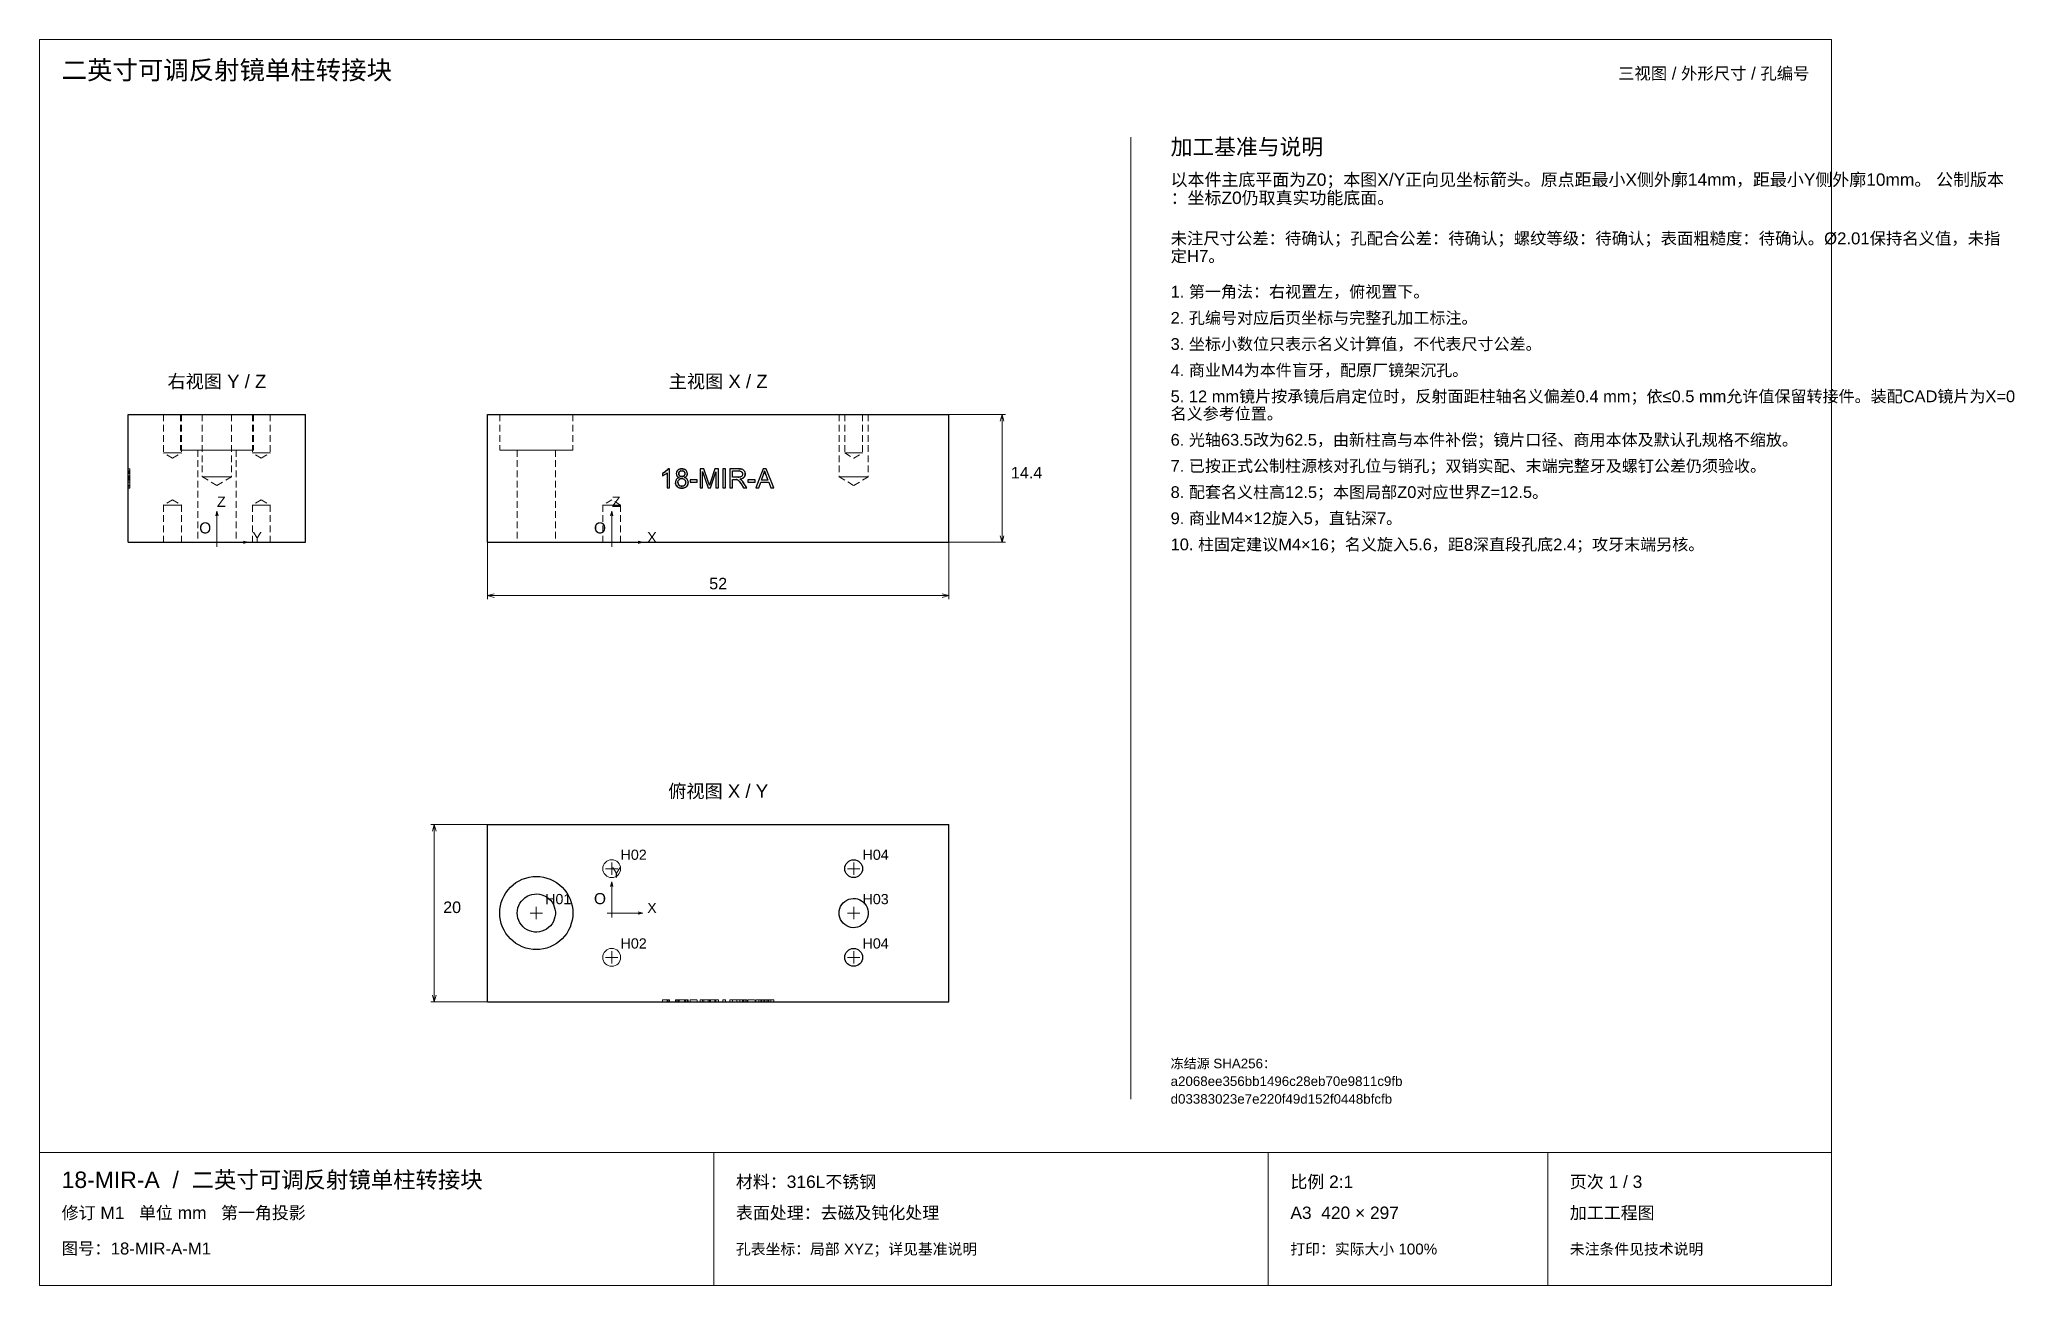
# Paper-space layout '01_三视图' of a CAD drawing. Header units: millimetres. Extents: x 8 to 453, y 8 to 289.
import ezdxf
from ezdxf.enums import TextEntityAlignment as Align

# ---------------------------------------------------------------- set-up
doc = ezdxf.new("R2010")
doc.units = ezdxf.units.MM
doc.linetypes.add('WP_HIDDEN', pattern=[2.3, 1.5, -0.8])
for name, color, linetype, lineweight in [('ANNOTATIONS', 7, 'CONTINUOUS', 18), ('HIDDEN', 7, 'WP_HIDDEN', 13), ('VISIBLE', 7, 'CONTINUOUS', 25)]:
    doc.layers.add(name, color=color, linetype=linetype, lineweight=lineweight)
doc.styles.add('CJK', font='Arial Unicode.ttf')

psp = doc.layouts.new('01_三视图')

# ---------------------------------------------------------------- texts
at = {"layer": 'ANNOTATIONS', "style": 'CJK'}
for s, height, p in [('二英寸可调反射镜单柱转接块', 4.2, (13, 280)), ('加工基准与说明', 3.6, (263, 263)), ('以本件主底平面为Z0；本图X/Y正向见坐标箭头。原点距最小X侧外廓14mm，距最小Y侧外廓10mm。 公制版本', 2.8, (263, 256)), ('：坐标Z0仍取真实功能底面。', 2.8, (263, 251.9)), ('未注尺寸公差：待确认；孔配合公差：待确认；螺纹等级：待确认；表面粗糙度：待确认。Ø2.01保持名义值，未指', 2.7, (263, 242.8)), ('定H7。', 2.7, (263, 238.8)), ('1. 第一角法：右视置左，俯视置下。', 2.65, (263, 230.8)), ('2. 孔编号对应后页坐标与完整孔加工标注。', 2.65, (263, 224.9)), ('3. 坐标小数位只表示名义计算值，不代表尺寸公差。', 2.65, (263, 219)), ('4. 商业M4为本件盲牙，配原厂镜架沉孔。', 2.65, (263, 213.1)), ('5. 12 mm镜片按承镜后肩定位时，反射面距柱轴名义偏差0.4 mm；依≤0.5 mm允许值保留转接件。装配CAD镜片为X=0', 2.65, (263, 207.2)), ('名义参考位置。', 2.65, (263, 203.3)), ('6. 光轴63.5改为62.5，由新柱高与本件补偿；镜片口径、商用本体及默认孔规格不缩放。', 2.65, (263, 197.4)), ('14.4', 2.6, (227, 190)), ('7. 已按正式公制柱源核对孔位与销孔；双销实配、末端完整牙及螺钉公差仍须验收。', 2.65, (263, 191.5)), ('8. 配套名义柱高12.5；本图局部Z0对应世界Z=12.5。', 2.65, (263, 185.6)), ('Z', 2.3, (48, 183.6)), ('Z', 2.3, (137, 183.6)), ('9. 商业M4×12旋入5，直钻深7。', 2.65, (263, 179.7)), ('O', 2.5, (44, 177.6)), ('O', 2.5, (133, 177.6)), ('Y', 2.3, (56, 175.6)), ('X', 2.3, (145, 175.6)), ('10. 柱固定建议M4×16；名义旋入5.6，距8深直段孔底2.4；攻牙末端另核。', 2.65, (263, 173.8)), ('H02', 2.3, (139, 104)), ('H04', 2.3, (193.55, 104)), ('Y', 2.3, (137, 100)), ('20', 2.6, (99, 92)), ('H01', 2.3, (122, 94)), ('O', 2.5, (133, 94)), ('X', 2.3, (145, 92)), ('H03', 2.3, (193.55, 94)), ('H02', 2.3, (139, 84)), ('H04', 2.3, (193.55, 84)), ('冻结源 SHA256：', 2.15, (263, 57)), ('a2068ee356bb1496c28eb70e9811c9fb', 2.15, (263, 53)), ('d03383023e7e220f49d152f0448bfcfb', 2.15, (263, 49)), ('18-MIR-A  /  二英寸可调反射镜单柱转接块', 3.7, (13, 30)), ('材料：316L不锈钢', 2.8, (165, 30)), ('比例 2:1', 2.8, (290, 30)), ('页次 1 / 3', 2.8, (353, 30)), ('修订 M1   单位 mm   第一角投影', 2.8, (13, 23)), ('表面处理：去磁及钝化处理', 2.8, (165, 23)), ('A3  420 × 297', 2.8, (290, 23)), ('加工工程图', 2.8, (353, 23)), ('图号：18-MIR-A-M1', 2.7, (13, 15)), ('孔表坐标：局部 XYZ；详见基准说明', 2.45, (165, 15)), ('打印：实际大小 100%', 2.45, (290, 15)), ('未注条件见技术说明', 2.45, (353, 15))]:
    psp.add_text(s, height=height, dxfattribs=at).set_placement(p)
psp.add_text('三视图 / 外形尺寸 / 孔编号', height=2.7, dxfattribs=at).set_placement((407, 280), align=Align.RIGHT)
for s, height, p in [('右视图 Y / Z', 3, (48, 210.4)), ('主视图 X / Z', 3, (161, 210.4)), ('52', 2.6, (161, 165)), ('俯视图 X / Y', 3, (161, 118))]:
    psp.add_text(s, height=height, dxfattribs=at).set_placement(p, align=Align.CENTER)

# ---------------------------------------------------------------- linework, layer by layer
at = {"layer": 'ANNOTATIONS'}
for p, q in [((412, 289), (8, 289)), ((8, 289), (8, 8)), ((412, 8), (412, 289)), ((254, 50), (254, 267)), ((213, 204.4), (225.8, 204.4)), ((225, 204.4), (224.58, 202.9)), ((225, 175.6), (225, 204.4)), ((225, 204.4), (225.42, 202.9)), ((48, 182.6), (47.72, 181.6)), ((48, 175.6), (48, 182.6)), ((48, 182.6), (48.28, 181.6)), ((137, 182.6), (136.72, 181.6)), ((137, 175.6), (137, 182.6)), ((137, 182.6), (137.28, 181.6)), ((47, 175.6), (49, 175.6)), ((48, 174.6), (48, 176.6)), ((48, 175.6), (55, 175.6)), ((55, 175.6), (54, 175.88)), ((55, 175.6), (54, 175.32)), ((109, 175.6), (109, 162.8)), ((136, 175.6), (138, 175.6)), ((137, 174.6), (137, 176.6)), ((137, 175.6), (144, 175.6)), ((144, 175.6), (143, 175.88)), ((144, 175.6), (143, 175.32)), ((213, 175.6), (213, 162.8)), ((213, 175.6), (225.8, 175.6)), ((225, 175.6), (224.58, 177.1)), ((225, 175.6), (225.42, 177.1)), ((109, 163.6), (110.5, 164.02)), ((109, 163.6), (213, 163.6)), ((109, 163.6), (110.5, 163.18)), ((213, 163.6), (211.5, 164.02)), ((213, 163.6), (211.5, 163.18)), ((109, 112), (96.2, 112)), ((97, 112), (96.58, 110.5)), ((97, 72), (97, 112)), ((97, 112), (97.42, 110.5)), ((137, 100.6), (137, 103.4)), ((191.55, 100.6), (191.55, 103.4)), ((135.6, 102), (138.4, 102)), ((137, 99), (136.72, 98)), ((137, 92), (137, 99)), ((137, 99), (137.28, 98)), ((190.15, 102), (192.95, 102)), ((118.6, 92), (121.4, 92)), ((120, 90.6), (120, 93.4)), ((136, 92), (138, 92)), ((137, 91), (137, 93)), ((137, 92), (144, 92)), ((144, 92), (143, 92.28)), ((144, 92), (143, 91.72)), ((190.15, 92), (192.95, 92)), ((191.55, 90.6), (191.55, 93.4)), ((135.6, 82), (138.4, 82)), ((137, 80.6), (137, 83.4)), ((190.15, 82), (192.95, 82)), ((191.55, 80.6), (191.55, 83.4)), ((109, 72), (96.2, 72)), ((97, 72), (96.58, 73.5)), ((97, 72), (97.42, 73.5)), ((8, 38), (412, 38)), ((160, 8), (160, 38)), ((285, 8), (285, 38)), ((348, 8), (348, 38)), ((8, 8), (412, 8))]:
    psp.add_line(p, q, dxfattribs=at)
at = {"layer": 'HIDDEN'}
for points in [[(40.01, 204.4), (39.96, 204.4), (39.81, 204.4), (39.57, 204.4), (39.25, 204.4), (38.87, 204.4), (38.45, 204.4), (38, 204.4), (37.55, 204.4), (37.13, 204.4), (36.75, 204.4), (36.43, 204.4), (36.19, 204.4), (36.04, 204.4), (35.99, 204.4)], [(35.99, 204.4), (36, 204.4), (36.04, 204.4), (36.1, 204.4), (36.19, 204.4), (36.3, 204.4), (36.43, 204.4), (36.58, 204.4), (36.75, 204.4), (36.93, 204.4), (37.13, 204.4), (37.34, 204.4), (37.55, 204.4), (37.77, 204.4), (38, 204.4)], [(35.99, 204.4), (35.99, 195.76)], [(38, 204.4), (38.23, 204.4), (38.45, 204.4), (38.66, 204.4), (38.87, 204.4), (39.07, 204.4), (39.25, 204.4), (39.42, 204.4), (39.57, 204.4), (39.7, 204.4), (39.81, 204.4), (39.9, 204.4), (39.96, 204.4), (40, 204.4), (40.01, 204.4)], [(56.25, 204.4), (56.04, 204.4), (55.43, 204.4), (54.45, 204.4), (53.14, 204.4), (51.58, 204.4), (49.84, 204.4), (48, 204.4), (46.16, 204.4), (44.42, 204.4), (42.86, 204.4), (41.55, 204.4), (40.57, 204.4), (39.96, 204.4), (39.75, 204.4)], [(39.75, 204.4), (39.8, 204.4), (39.96, 204.4), (40.21, 204.4), (40.57, 204.4), (41.01, 204.4), (41.55, 204.4), (42.17, 204.4), (42.86, 204.4), (43.61, 204.4), (44.42, 204.4), (45.28, 204.4), (46.16, 204.4), (47.08, 204.4), (48, 204.4)], [(39.75, 204.4), (39.75, 196.4)], [(40.01, 204.4), (40.01, 195.76)], [(51.3, 204.4), (51.22, 204.4), (50.97, 204.4), (50.58, 204.4), (50.06, 204.4), (49.43, 204.4), (48.73, 204.4), (48, 204.4), (47.27, 204.4), (46.57, 204.4), (45.94, 204.4), (45.42, 204.4), (45.03, 204.4), (44.78, 204.4), (44.7, 204.4)], [(44.7, 204.4), (44.72, 204.4), (44.78, 204.4), (44.89, 204.4), (45.03, 204.4), (45.21, 204.4), (45.42, 204.4), (45.67, 204.4), (45.94, 204.4), (46.24, 204.4), (46.57, 204.4), (46.91, 204.4), (47.27, 204.4), (47.63, 204.4), (48, 204.4)], [(44.7, 204.4), (44.7, 190.4)], [(48, 204.4), (48.92, 204.4), (49.84, 204.4), (50.72, 204.4), (51.58, 204.4), (52.39, 204.4), (53.14, 204.4), (53.83, 204.4), (54.45, 204.4), (54.99, 204.4), (55.43, 204.4), (55.79, 204.4), (56.04, 204.4), (56.2, 204.4), (56.25, 204.4)], [(48, 204.4), (48.37, 204.4), (48.73, 204.4), (49.09, 204.4), (49.43, 204.4), (49.76, 204.4), (50.06, 204.4), (50.33, 204.4), (50.58, 204.4), (50.79, 204.4), (50.97, 204.4), (51.11, 204.4), (51.22, 204.4), (51.28, 204.4), (51.3, 204.4)], [(51.3, 204.4), (51.3, 190.4)], [(60.01, 204.4), (59.96, 204.4), (59.81, 204.4), (59.57, 204.4), (59.25, 204.4), (58.87, 204.4), (58.45, 204.4), (58, 204.4), (57.55, 204.4), (57.13, 204.4), (56.75, 204.4), (56.43, 204.4), (56.19, 204.4), (56.04, 204.4), (55.99, 204.4)], [(55.99, 204.4), (56, 204.4), (56.04, 204.4), (56.1, 204.4), (56.19, 204.4), (56.3, 204.4), (56.43, 204.4), (56.58, 204.4), (56.75, 204.4), (56.93, 204.4), (57.13, 204.4), (57.34, 204.4), (57.55, 204.4), (57.77, 204.4), (58, 204.4)], [(55.99, 204.4), (55.99, 195.76)], [(56.25, 204.4), (56.25, 196.4)], [(58, 204.4), (58.23, 204.4), (58.45, 204.4), (58.66, 204.4), (58.87, 204.4), (59.07, 204.4), (59.25, 204.4), (59.42, 204.4), (59.57, 204.4), (59.7, 204.4), (59.81, 204.4), (59.9, 204.4), (59.96, 204.4), (60, 204.4), (60.01, 204.4)], [(60.01, 204.4), (60.01, 195.76)], [(111.75, 204.4), (111.96, 204.4), (112.57, 204.4), (113.55, 204.4), (114.86, 204.4), (116.42, 204.4), (118.16, 204.4), (120, 204.4), (121.84, 204.4), (123.58, 204.4), (125.14, 204.4), (126.45, 204.4), (127.43, 204.4), (128.04, 204.4), (128.25, 204.4)], [(111.75, 204.4), (111.75, 196.4)], [(128.25, 204.4), (128.25, 196.4)], [(188.25, 204.4), (188.33, 204.4), (188.57, 204.4), (188.97, 204.4), (189.49, 204.4), (190.12, 204.4), (190.81, 204.4), (191.55, 204.4), (192.28, 204.4), (192.98, 204.4), (193.61, 204.4), (194.13, 204.4), (194.52, 204.4), (194.76, 204.4), (194.85, 204.4)], [(188.25, 204.4), (188.25, 190.4)], [(189.54, 204.4), (189.59, 204.4), (189.74, 204.4), (189.98, 204.4), (190.29, 204.4), (190.68, 204.4), (191.1, 204.4), (191.55, 204.4), (191.99, 204.4), (192.42, 204.4), (192.8, 204.4), (193.12, 204.4), (193.36, 204.4), (193.51, 204.4), (193.56, 204.4)], [(189.54, 204.4), (189.54, 195.76)], [(193.56, 204.4), (193.56, 195.76)], [(194.85, 204.4), (194.85, 190.4)], [(56.25, 196.4), (56.04, 196.4), (55.43, 196.4), (54.45, 196.4), (53.14, 196.4), (51.58, 196.4), (49.84, 196.4), (48, 196.4), (46.16, 196.4), (44.42, 196.4), (42.86, 196.4), (41.55, 196.4), (40.57, 196.4), (39.96, 196.4), (39.75, 196.4)], [(39.75, 196.4), (39.8, 196.4), (39.96, 196.4), (40.21, 196.4), (40.57, 196.4), (41.01, 196.4), (41.55, 196.4), (42.17, 196.4), (42.86, 196.4), (43.61, 196.4), (44.42, 196.4), (45.28, 196.4), (46.16, 196.4), (47.08, 196.4), (48, 196.4)], [(52.3, 196.4), (52.19, 196.4), (51.87, 196.4), (51.36, 196.4), (50.68, 196.4), (49.87, 196.4), (48.96, 196.4), (48, 196.4), (47.04, 196.4), (46.13, 196.4), (45.32, 196.4), (44.64, 196.4), (44.13, 196.4), (43.81, 196.4), (43.7, 196.4)], [(43.7, 196.4), (43.73, 196.4), (43.81, 196.4), (43.94, 196.4), (44.13, 196.4), (44.36, 196.4), (44.64, 196.4), (44.96, 196.4), (45.32, 196.4), (45.71, 196.4), (46.13, 196.4), (46.58, 196.4), (47.04, 196.4), (47.52, 196.4), (48, 196.4)], [(43.7, 196.4), (43.7, 175.6)], [(48, 196.4), (48.92, 196.4), (49.84, 196.4), (50.72, 196.4), (51.58, 196.4), (52.39, 196.4), (53.14, 196.4), (53.83, 196.4), (54.45, 196.4), (54.99, 196.4), (55.43, 196.4), (55.79, 196.4), (56.04, 196.4), (56.2, 196.4), (56.25, 196.4)], [(48, 196.4), (48.48, 196.4), (48.96, 196.4), (49.42, 196.4), (49.87, 196.4), (50.29, 196.4), (50.68, 196.4), (51.04, 196.4), (51.36, 196.4), (51.64, 196.4), (51.87, 196.4), (52.06, 196.4), (52.19, 196.4), (52.27, 196.4), (52.3, 196.4)], [(52.3, 196.4), (52.3, 175.6)], [(111.75, 196.4), (111.96, 196.4), (112.57, 196.4), (113.55, 196.4), (114.86, 196.4), (116.42, 196.4), (118.16, 196.4), (120, 196.4), (121.84, 196.4), (123.58, 196.4), (125.14, 196.4), (126.45, 196.4), (127.43, 196.4), (128.04, 196.4), (128.25, 196.4)], [(115.7, 196.4), (115.7, 175.6)], [(115.7, 196.4), (115.81, 196.4), (116.13, 196.4), (116.64, 196.4), (117.32, 196.4), (118.13, 196.4), (119.04, 196.4), (120, 196.4), (120.96, 196.4), (121.87, 196.4), (122.68, 196.4), (123.36, 196.4), (123.87, 196.4), (124.19, 196.4), (124.3, 196.4)], [(124.3, 196.4), (124.3, 175.6)], [(28, 187.87), (28, 192.2)], [(28, 192.2), (28, 191.62)], [(28, 191.87), (28, 192.02), (28, 192.12), (28, 192.18), (28, 192.2)], [(28, 192.2), (28, 192.18), (28, 192.12), (28, 192.02), (28, 191.88)], [(28, 192.2), (28.4, 192.2)], [(28, 192.18), (28, 187.87)], [(28, 192.18), (28, 189.18)], [(28, 189.13), (28, 192.18)], [(28, 192.07), (28, 192.15), (28, 192.18)], [(28, 192.18), (28.4, 192.18)], [(28, 191.66), (28, 191.79), (28, 191.91), (28, 192), (28, 192.07)], [(28, 191.88), (28, 191.52), (28, 191.09)], [(28, 191.07), (28, 191.51), (28, 191.87)], [(28, 191.76), (28, 191.75), (28, 191.72), (28, 191.65), (28, 191.57)], [(28, 191.76), (28.4, 191.76)], [(28, 191.57), (28, 191.66), (28, 191.72), (28, 191.75), (28, 191.76)], [(28, 191.73), (28, 191.54), (28, 191.32), (28, 190.84)], [(28, 191.73), (28.4, 191.73)], [(28, 190.91), (28, 191.73)], [(28, 190.28), (28, 191.71)], [(28, 191.71), (28.4, 191.71)], [(28, 191.71), (28, 191.69), (28, 191.66), (28, 191.6), (28, 191.51)], [(28, 191.01), (28, 191.35), (28, 191.66)], [(28, 191.62), (28, 191.35), (28, 191.12)], [(28, 191.57), (28, 191.34), (28, 191.08)], [(28, 191.11), (28, 191.36), (28, 191.57)], [(28, 187.87), (28, 191.54)], [(28, 191.54), (28.4, 191.54)], [(28, 191.51), (28, 191.29), (28, 191.01)], [(28, 187.87), (28, 191.48)], [(28, 191.48), (28.4, 191.48)], [(28.4, 191.62), (28.4, 192.2)], [(28.4, 192.2), (28.4, 187.87)], [(28.4, 191.88), (28.4, 192.02), (28.4, 192.12), (28.4, 192.18), (28.4, 192.2)], [(28.4, 192.2), (28.4, 192.18), (28.4, 192.12), (28.4, 192.02), (28.4, 191.87)], [(28.4, 192.18), (28.4, 189.13)], [(28.4, 189.18), (28.4, 192.18)], [(28.4, 192.18), (28.4, 187.87)], [(28.4, 192.18), (28.4, 192.15), (28.4, 192.07)], [(28.4, 192.07), (28.4, 192), (28.4, 191.91), (28.4, 191.79), (28.4, 191.66)], [(28.4, 191.09), (28.4, 191.52), (28.4, 191.88)], [(28.4, 191.87), (28.4, 191.51), (28.4, 191.07)], [(28.4, 191.57), (28.4, 191.65), (28.4, 191.72), (28.4, 191.75), (28.4, 191.76)], [(28.4, 191.76), (28.4, 191.75), (28.4, 191.72), (28.4, 191.66), (28.4, 191.57)], [(28.4, 190.84), (28.4, 191.1), (28.4, 191.33), (28.4, 191.54), (28.4, 191.73)], [(28.4, 191.73), (28.4, 190.91)], [(28.4, 191.71), (28.4, 190.28)], [(28.4, 191.51), (28.4, 191.6), (28.4, 191.66), (28.4, 191.69), (28.4, 191.71)], [(28.4, 191.66), (28.4, 191.35), (28.4, 191.01)], [(28.4, 191.12), (28.4, 191.35), (28.4, 191.62)], [(28.4, 191.08), (28.4, 191.35), (28.4, 191.57)], [(28.4, 191.57), (28.4, 191.36), (28.4, 191.11)], [(28.4, 187.87), (28.4, 191.54)], [(28.4, 191.01), (28.4, 191.29), (28.4, 191.51)], [(28.4, 187.87), (28.4, 191.48)], [(40.01, 195.76), (39.96, 195.76), (39.81, 195.76), (39.57, 195.76), (39.25, 195.76), (38.87, 195.76), (38.45, 195.76), (38, 195.76), (37.55, 195.76), (37.13, 195.76), (36.75, 195.76), (36.43, 195.76), (36.19, 195.76), (36.04, 195.76), (35.99, 195.76)], [(35.99, 195.76), (36, 195.76), (36.04, 195.76), (36.1, 195.76), (36.19, 195.76), (36.3, 195.76), (36.43, 195.76), (36.58, 195.76), (36.75, 195.76), (36.93, 195.76), (37.13, 195.76), (37.34, 195.76), (37.55, 195.76), (37.77, 195.76), (38, 195.76)], [(38, 194.55), (35.99, 195.76)], [(38, 195.76), (38.23, 195.76), (38.45, 195.76), (38.66, 195.76), (38.87, 195.76), (39.07, 195.76), (39.25, 195.76), (39.42, 195.76), (39.57, 195.76), (39.7, 195.76), (39.81, 195.76), (39.9, 195.76), (39.96, 195.76), (40, 195.76), (40.01, 195.76)], [(38, 194.55), (40.01, 195.76)], [(60.01, 195.76), (59.96, 195.76), (59.81, 195.76), (59.57, 195.76), (59.25, 195.76), (58.87, 195.76), (58.45, 195.76), (58, 195.76), (57.55, 195.76), (57.13, 195.76), (56.75, 195.76), (56.43, 195.76), (56.19, 195.76), (56.04, 195.76), (55.99, 195.76)], [(55.99, 195.76), (56, 195.76), (56.04, 195.76), (56.1, 195.76), (56.19, 195.76), (56.3, 195.76), (56.43, 195.76), (56.58, 195.76), (56.75, 195.76), (56.93, 195.76), (57.13, 195.76), (57.34, 195.76), (57.55, 195.76), (57.77, 195.76), (58, 195.76)], [(58, 194.55), (55.99, 195.76)], [(58, 195.76), (58.23, 195.76), (58.45, 195.76), (58.66, 195.76), (58.87, 195.76), (59.07, 195.76), (59.25, 195.76), (59.42, 195.76), (59.57, 195.76), (59.7, 195.76), (59.81, 195.76), (59.9, 195.76), (59.96, 195.76), (60, 195.76), (60.01, 195.76)], [(58, 194.55), (60.01, 195.76)], [(149.51, 191.92), (149.6, 192.04)], [(151.56, 191.09), (151.58, 191.31), (151.64, 191.52), (151.75, 191.71), (151.89, 191.88)], [(151.89, 191.88), (152.02, 191.98)], [(152.3, 191.57), (152.2, 191.45)], [(152.52, 191.71), (152.42, 191.67)], [(152.61, 191.74), (152.59, 191.74)], [(152.8, 191.76), (152.61, 191.74)], [(152.71, 192.2), (152.79, 192.2)], [(152.79, 192.2), (152.87, 192.2)], [(153.01, 191.74), (152.8, 191.76)], [(153.18, 191.67), (153.07, 191.72)], [(153.58, 191.98), (153.7, 191.87)], [(153.7, 191.87), (153.85, 191.7), (153.96, 191.51), (154.02, 191.3), (154.05, 191.07)], [(165.56, 192.18), (165.69, 192.18)], [(165.69, 191.7), (165.59, 191.71)], [(166.11, 191.62), (165.93, 191.67), (165.72, 191.7)], [(166.2, 192.13), (166.44, 192.07)], [(166.39, 191.39), (166.29, 191.51)], [(166.44, 192.07), (166.67, 191.93)], [(166.68, 191.93), (166.7, 191.91)], [(166.99, 191.52), (167.05, 191.36), (167.08, 191.18)], [(171.47, 191.73), (171.35, 191.24)], [(171.51, 191.6), (171.49, 191.65)], [(171.74, 190.93), (171.51, 191.6)], [(189.54, 195.76), (189.59, 195.76), (189.74, 195.76), (189.98, 195.76), (190.29, 195.76), (190.68, 195.76), (191.1, 195.76), (191.55, 195.76), (191.99, 195.76), (192.42, 195.76), (192.8, 195.76), (193.12, 195.76), (193.36, 195.76), (193.51, 195.76), (193.56, 195.76)], [(189.54, 195.76), (191.55, 194.55)], [(191.55, 194.55), (193.56, 195.76)], [(28, 191.24), (28, 187.87)], [(28, 190.88), (28, 191.24)], [(28, 191.24), (28.4, 191.24)], [(28, 191.12), (28, 190.61)], [(28, 191.12), (28.4, 191.12)], [(28, 190.61), (28, 190.83), (28, 191.11)], [(28, 191.09), (28, 190.8), (28, 190.55)], [(28, 191.08), (28, 190.82), (28, 190.61)], [(28, 190.55), (28, 190.79), (28, 191.07)], [(28, 190.23), (28, 190.59), (28, 191.01)], [(28, 191.01), (28, 190.62)], [(28, 189.64), (28, 190.91)], [(28, 190.61), (28, 190.72), (28, 190.88)], [(28, 190.84), (28, 189.64)], [(28, 190.62), (28, 190.47), (28, 190.36)], [(28, 190.61), (28.4, 190.61)], [(28, 190.41), (28, 190.42), (28, 190.46), (28, 190.52), (28, 190.61)], [(28, 190.61), (28, 190.52), (28, 190.46), (28, 190.42), (28, 190.41)], [(28, 190.55), (28, 190.36), (28, 190.21)], [(28, 190.21), (28, 190.36), (28, 190.55)], [(28, 190.41), (28.4, 190.41)], [(28, 190.36), (28, 190.3), (28, 190.28)], [(28, 190.28), (28.4, 190.28)], [(28, 189.83), (28, 189.89), (28, 189.97), (28, 190.09), (28, 190.23)], [(28, 190.21), (28, 190.15), (28, 190.06), (28, 189.95), (28, 189.82)], [(28, 189.79), (28, 189.93), (28, 190.04), (28, 190.14), (28, 190.21)], [(28, 190.21), (28.4, 190.21)], [(28, 189.98), (28, 189.97), (28, 189.92), (28, 189.84), (28, 189.73)], [(28, 189.98), (28.4, 189.98)], [(28, 189.73), (28, 189.84), (28, 189.92), (28, 189.97), (28, 189.98)], [(28, 189.62), (28, 189.83)], [(28, 189.83), (28.4, 189.83)], [(28, 189.82), (28, 189.5), (28, 189.12)], [(28, 189.11), (28, 189.48), (28, 189.79)], [(28, 187.87), (28, 189.79)], [(28, 189.79), (28, 189.77)], [(28, 189.79), (28.4, 189.79)], [(28, 189.77), (28, 189.72), (28, 189.65)], [(28, 189.77), (28.4, 189.77)], [(28, 189.73), (28, 189.45), (28, 189.1)], [(28, 189.12), (28, 189.46), (28, 189.73)], [(28, 189.7), (28, 189.17)], [(28, 189.7), (28.4, 189.7)], [(28, 189.65), (28, 189.54), (28, 189.36)], [(28, 189.64), (28.4, 189.64)], [(28, 189.05), (28, 189.36), (28, 189.62)], [(28, 189.36), (28, 189.25), (28, 189.11), (28, 188.77)], [(28, 189.18), (28, 188.98), (28, 188.79), (28, 188.63), (28, 188.49)], [(28, 187.87), (28, 189.18)], [(28, 189.18), (28.4, 189.18)], [(28, 189.17), (28.4, 189.17)], [(28, 188.49), (28, 188.62), (28, 188.76), (28, 188.94), (28, 189.13)], [(28, 189.12), (28, 188.85), (28, 188.6), (28, 188.38), (28, 188.18)], [(28, 188.68), (28, 189.12)], [(28, 188.18), (28, 188.37), (28, 188.6), (28, 189.11)], [(28, 189.1), (28, 188.76), (28, 188.48)], [(28, 187.87), (28, 189.05)], [(28, 188.77), (28, 187.87)], [(28, 188.35), (28, 188.49), (28, 188.68)], [(28, 188.49), (28.4, 188.49)], [(28, 188.48), (28, 188.37), (28, 188.3), (28, 188.25), (28, 188.24)], [(28, 188.24), (28, 188.26), (28, 188.35)], [(28, 188.24), (28.4, 188.24)], [(28, 188.18), (28, 188.01), (28, 187.89), (28, 187.82), (28, 187.8)], [(28, 187.8), (28, 187.82), (28, 187.89), (28, 188.01), (28, 188.18)], [(28, 187.87), (28.4, 187.87)], [(28, 187.8), (28.4, 187.8)], [(28.4, 187.87), (28.4, 191.24)], [(28.4, 191.24), (28.4, 190.88)], [(28.4, 190.61), (28.4, 191.12)], [(28.4, 191.11), (28.4, 190.83), (28.4, 190.61)], [(28.4, 190.55), (28.4, 190.8), (28.4, 191.09)], [(28.4, 190.61), (28.4, 190.82), (28.4, 191.08)], [(28.4, 191.07), (28.4, 190.79), (28.4, 190.55)], [(28.4, 191.01), (28.4, 190.58), (28.4, 190.23)], [(28.4, 190.62), (28.4, 191.01)], [(28.4, 190.91), (28.4, 189.64)], [(28.4, 190.88), (28.4, 190.72), (28.4, 190.61)], [(28.4, 189.64), (28.4, 190.84)], [(28.4, 190.36), (28.4, 190.47), (28.4, 190.62)], [(28.4, 190.61), (28.4, 190.52), (28.4, 190.46), (28.4, 190.42), (28.4, 190.41)], [(28.4, 190.41), (28.4, 190.42), (28.4, 190.46), (28.4, 190.52), (28.4, 190.61)], [(28.4, 190.55), (28.4, 190.36), (28.4, 190.21)], [(28.4, 190.21), (28.4, 190.36), (28.4, 190.55)], [(28.4, 190.28), (28.4, 190.3), (28.4, 190.36)], [(28.4, 190.23), (28.4, 190.09), (28.4, 189.98), (28.4, 189.89), (28.4, 189.83)], [(28.4, 190.21), (28.4, 190.04), (28.4, 189.79)], [(28.4, 189.82), (28.4, 189.95), (28.4, 190.06), (28.4, 190.15), (28.4, 190.21)], [(28.4, 189.73), (28.4, 189.84), (28.4, 189.92), (28.4, 189.97), (28.4, 189.98)], [(28.4, 189.98), (28.4, 189.97), (28.4, 189.92), (28.4, 189.84), (28.4, 189.73)], [(28.4, 189.83), (28.4, 189.62)], [(28.4, 189.12), (28.4, 189.51), (28.4, 189.82)], [(28.4, 189.79), (28.4, 189.48), (28.4, 189.11)], [(28.4, 189.77), (28.4, 189.79)], [(28.4, 189.79), (28.4, 187.87)], [(28.4, 189.65), (28.4, 189.72), (28.4, 189.77)], [(28.4, 189.1), (28.4, 189.45), (28.4, 189.73)], [(28.4, 189.73), (28.4, 189.46), (28.4, 189.12)], [(28.4, 189.7), (28.4, 189.17)], [(28.4, 189.36), (28.4, 189.54), (28.4, 189.65)], [(28.4, 189.62), (28.4, 189.36), (28.4, 189.05)], [(28.4, 188.77), (28.4, 188.95), (28.4, 189.11), (28.4, 189.25), (28.4, 189.36)], [(28.4, 188.49), (28.4, 188.63), (28.4, 188.78), (28.4, 188.97), (28.4, 189.18)], [(28.4, 187.87), (28.4, 189.18)], [(28.4, 189.13), (28.4, 188.93), (28.4, 188.76), (28.4, 188.61), (28.4, 188.49)], [(28.4, 188.18), (28.4, 188.38), (28.4, 188.6), (28.4, 188.85), (28.4, 189.12)], [(28.4, 189.12), (28.4, 188.68)], [(28.4, 189.11), (28.4, 188.84), (28.4, 188.6), (28.4, 188.38), (28.4, 188.18)], [(28.4, 188.48), (28.4, 188.76), (28.4, 189.1)], [(28.4, 189.05), (28.4, 187.87)], [(28.4, 187.87), (28.4, 188.77)], [(28.4, 188.68), (28.4, 188.49), (28.4, 188.35)], [(28.4, 188.24), (28.4, 188.25), (28.4, 188.3), (28.4, 188.37), (28.4, 188.48)], [(28.4, 188.35), (28.4, 188.26), (28.4, 188.24)], [(28.4, 188.18), (28.4, 188.01), (28.4, 187.89), (28.4, 187.82), (28.4, 187.8)], [(28.4, 187.8), (28.4, 187.82), (28.4, 187.89), (28.4, 188.01), (28.4, 188.18)], [(51.3, 190.4), (51.22, 190.4), (50.97, 190.4), (50.58, 190.4), (50.06, 190.4), (49.43, 190.4), (48.73, 190.4), (48, 190.4), (47.27, 190.4), (46.57, 190.4), (45.94, 190.4), (45.42, 190.4), (45.03, 190.4), (44.78, 190.4), (44.7, 190.4)], [(44.7, 190.4), (44.72, 190.4), (44.78, 190.4), (44.89, 190.4), (45.03, 190.4), (45.21, 190.4), (45.42, 190.4), (45.67, 190.4), (45.94, 190.4), (46.24, 190.4), (46.57, 190.4), (46.91, 190.4), (47.27, 190.4), (47.63, 190.4), (48, 190.4)], [(48, 188.42), (44.7, 190.4)], [(48, 190.4), (48.37, 190.4), (48.73, 190.4), (49.09, 190.4), (49.43, 190.4), (49.76, 190.4), (50.06, 190.4), (50.33, 190.4), (50.58, 190.4), (50.79, 190.4), (50.97, 190.4), (51.11, 190.4), (51.22, 190.4), (51.28, 190.4), (51.3, 190.4)], [(48, 188.42), (51.3, 190.4)], [(148.45, 191.12), (148.84, 191.34)], [(148.74, 190.74), (148.45, 190.61)], [(148.84, 190.79), (148.77, 190.75)], [(149.5, 191.24), (149.34, 191.1), (149.14, 190.96)], [(151.38, 189.12), (151.39, 189.22)], [(151.38, 189.04), (151.38, 189.12)], [(151.39, 189.26), (151.42, 189.46)], [(151.42, 189.46), (151.48, 189.63)], [(151.51, 189.68), (151.6, 189.82)], [(151.62, 190.72), (151.57, 190.89), (151.56, 191.09)], [(151.66, 190.65), (151.63, 190.71)], [(151.77, 188.18), (151.66, 188.3)], [(151.69, 189.93), (151.74, 189.98)], [(152.27, 187.88), (152, 188), (151.77, 188.18)], [(151.93, 190.35), (151.79, 190.46)], [(151.79, 190.02), (151.92, 190.1), (152.06, 190.17)], [(152.17, 189.73), (152.09, 189.63), (152.02, 189.52), (151.97, 189.4), (151.94, 189.28)], [(151.96, 188.88), (152.03, 188.68)], [(152.06, 190.27), (151.97, 190.32)], [(152.03, 188.68), (152.11, 188.56)], [(152.1, 190.18), (152.2, 190.21)], [(152.12, 190.9), (152.19, 190.73)], [(152.35, 188.35), (152.44, 188.31)], [(152.43, 190.5), (152.47, 190.48)], [(152.49, 188.29), (152.63, 188.25)], [(152.57, 190.44), (152.6, 190.44)], [(152.61, 190.43), (152.81, 190.41)], [(152.81, 190.41), (152.99, 190.43)], [(152.81, 188.24), (153.04, 188.26)], [(153.21, 189.89), (153.09, 189.94), (152.95, 189.97)], [(153, 190.43), (153.11, 190.47)], [(153.12, 190.48), (153.13, 190.48)], [(153.43, 189.73), (153.29, 189.84)], [(153.31, 190.61), (153.41, 190.73)], [(153.83, 188.18), (153.6, 188), (153.33, 187.88)], [(153.82, 190.46), (153.64, 190.32), (153.41, 190.21)], [(153.53, 189.61), (153.43, 189.73)], [(153.5, 191.08), (153.47, 191.29)], [(153.49, 190.92), (153.5, 191.08)], [(153.54, 188.6), (153.62, 188.76), (153.67, 188.94)], [(153.67, 189.26), (153.63, 189.41), (153.57, 189.55)], [(153.94, 188.29), (153.83, 188.18)], [(153.98, 190.71), (153.89, 190.55)], [(153.99, 190.75), (153.98, 190.72)], [(154.02, 190.84), (154.01, 190.8)], [(154.05, 191.07), (154.04, 190.98)], [(154.09, 189.67), (154.12, 189.61)], [(154.13, 189.59), (154.18, 189.43), (154.21, 189.25)], [(154.22, 189.19), (154.22, 189.11)], [(154.22, 189.11), (154.22, 189.02)], [(158.84, 189.06), (158.89, 188.89)], [(159, 188.58), (159.02, 188.49)], [(159.05, 188.58), (159.1, 188.74)], [(159.16, 188.9), (159.23, 189.11)], [(164.98, 189.79), (164.88, 189.79)], [(165.02, 189.78), (165.01, 189.78)], [(165.07, 189.78), (165.06, 189.78)], [(165.12, 189.78), (165.11, 189.78)], [(165.12, 189.78), (165.12, 189.78)], [(165.2, 189.77), (165.14, 189.78)], [(165.25, 189.75), (165.2, 189.77)], [(165.39, 189.69), (165.29, 189.74)], [(165.58, 189.55), (165.55, 189.58)], [(165.64, 189.5), (165.59, 189.55)], [(165.62, 190.29), (165.96, 190.33)], [(166.06, 188.92), (165.84, 189.25)], [(166.06, 189.86), (165.88, 189.83)], [(166.05, 189.75), (166.1, 189.71)], [(166.13, 190.39), (166.24, 190.46)], [(166.13, 189.69), (166.13, 189.69)], [(166.14, 189.69), (166.14, 189.69)], [(166.14, 189.68), (166.23, 189.62)], [(166.23, 189.62), (166.49, 189.33)], [(166.46, 191.27), (166.43, 191.34)], [(166.66, 190.11), (166.43, 189.98)], [(166.47, 190.78), (166.51, 191.01)], [(166.51, 191.01), (166.48, 191.21)], [(166.49, 189.33), (166.51, 189.31)], [(188.25, 190.4), (188.33, 190.4), (188.57, 190.4), (188.97, 190.4), (189.49, 190.4), (190.12, 190.4), (190.81, 190.4), (191.55, 190.4), (192.28, 190.4), (192.98, 190.4), (193.61, 190.4), (194.13, 190.4), (194.52, 190.4), (194.76, 190.4), (194.85, 190.4)], [(188.25, 190.4), (191.55, 188.42)], [(191.55, 188.42), (194.85, 190.4)], [(38, 185.21), (35.99, 184)], [(40.01, 184), (39.96, 184), (39.81, 184), (39.57, 184), (39.25, 184), (38.87, 184), (38.45, 184), (38, 184), (37.55, 184), (37.13, 184), (36.75, 184), (36.43, 184), (36.19, 184), (36.04, 184), (35.99, 184)], [(35.99, 184), (36, 184), (36.04, 184), (36.1, 184), (36.19, 184), (36.3, 184), (36.43, 184), (36.58, 184), (36.75, 184), (36.93, 184), (37.13, 184), (37.34, 184), (37.55, 184), (37.77, 184), (38, 184)], [(35.99, 175.6), (35.99, 184)], [(38, 185.21), (40.01, 184)], [(38, 184), (38.23, 184), (38.45, 184), (38.66, 184), (38.87, 184), (39.07, 184), (39.25, 184), (39.42, 184), (39.57, 184), (39.7, 184), (39.81, 184), (39.9, 184), (39.96, 184), (40, 184), (40.01, 184)], [(40.01, 175.6), (40.01, 184)], [(58, 185.21), (55.99, 184)], [(60.01, 184), (59.96, 184), (59.81, 184), (59.57, 184), (59.25, 184), (58.87, 184), (58.45, 184), (58, 184), (57.55, 184), (57.13, 184), (56.75, 184), (56.43, 184), (56.19, 184), (56.04, 184), (55.99, 184)], [(55.99, 184), (56, 184), (56.04, 184), (56.1, 184), (56.19, 184), (56.3, 184), (56.43, 184), (56.58, 184), (56.75, 184), (56.93, 184), (57.13, 184), (57.34, 184), (57.55, 184), (57.77, 184), (58, 184)], [(55.99, 175.6), (55.99, 184)], [(58, 185.21), (60.01, 184)], [(58, 184), (58.23, 184), (58.45, 184), (58.66, 184), (58.87, 184), (59.07, 184), (59.25, 184), (59.42, 184), (59.57, 184), (59.7, 184), (59.81, 184), (59.9, 184), (59.96, 184), (60, 184), (60.01, 184)], [(60.01, 175.6), (60.01, 184)], [(137, 185.21), (134.99, 184)], [(139.01, 184), (138.96, 184), (138.81, 184), (138.57, 184), (138.25, 184), (137.87, 184), (137.45, 184), (137, 184), (136.55, 184), (136.13, 184), (135.75, 184), (135.43, 184), (135.19, 184), (135.04, 184), (134.99, 184)], [(134.99, 175.6), (134.99, 184)], [(139.01, 184), (137, 185.21)], [(139.01, 175.6), (139.01, 184)], [(40.01, 175.6), (39.96, 175.6), (39.81, 175.6), (39.57, 175.6), (39.25, 175.6), (38.87, 175.6), (38.45, 175.6), (38, 175.6), (37.55, 175.6), (37.13, 175.6), (36.75, 175.6), (36.43, 175.6), (36.19, 175.6), (36.04, 175.6), (35.99, 175.6)], [(35.99, 175.6), (36, 175.6), (36.04, 175.6), (36.1, 175.6), (36.19, 175.6), (36.3, 175.6), (36.43, 175.6), (36.58, 175.6), (36.75, 175.6), (36.93, 175.6), (37.13, 175.6), (37.34, 175.6), (37.55, 175.6), (37.77, 175.6), (38, 175.6)], [(38, 175.6), (38.23, 175.6), (38.45, 175.6), (38.66, 175.6), (38.87, 175.6), (39.07, 175.6), (39.25, 175.6), (39.42, 175.6), (39.57, 175.6), (39.7, 175.6), (39.81, 175.6), (39.9, 175.6), (39.96, 175.6), (40, 175.6), (40.01, 175.6)], [(52.3, 175.6), (52.19, 175.6), (51.87, 175.6), (51.36, 175.6), (50.68, 175.6), (49.87, 175.6), (48.96, 175.6), (48, 175.6), (47.04, 175.6), (46.13, 175.6), (45.32, 175.6), (44.64, 175.6), (44.13, 175.6), (43.81, 175.6), (43.7, 175.6)], [(43.7, 175.6), (43.73, 175.6), (43.81, 175.6), (43.94, 175.6), (44.13, 175.6), (44.36, 175.6), (44.64, 175.6), (44.96, 175.6), (45.32, 175.6), (45.71, 175.6), (46.13, 175.6), (46.58, 175.6), (47.04, 175.6), (47.52, 175.6), (48, 175.6)], [(48, 175.6), (48.48, 175.6), (48.96, 175.6), (49.42, 175.6), (49.87, 175.6), (50.29, 175.6), (50.68, 175.6), (51.04, 175.6), (51.36, 175.6), (51.64, 175.6), (51.87, 175.6), (52.06, 175.6), (52.19, 175.6), (52.27, 175.6), (52.3, 175.6)], [(60.01, 175.6), (59.96, 175.6), (59.81, 175.6), (59.57, 175.6), (59.25, 175.6), (58.87, 175.6), (58.45, 175.6), (58, 175.6), (57.55, 175.6), (57.13, 175.6), (56.75, 175.6), (56.43, 175.6), (56.19, 175.6), (56.04, 175.6), (55.99, 175.6)], [(55.99, 175.6), (56, 175.6), (56.04, 175.6), (56.1, 175.6), (56.19, 175.6), (56.3, 175.6), (56.43, 175.6), (56.58, 175.6), (56.75, 175.6), (56.93, 175.6), (57.13, 175.6), (57.34, 175.6), (57.55, 175.6), (57.77, 175.6), (58, 175.6)], [(58, 175.6), (58.23, 175.6), (58.45, 175.6), (58.66, 175.6), (58.87, 175.6), (59.07, 175.6), (59.25, 175.6), (59.42, 175.6), (59.57, 175.6), (59.7, 175.6), (59.81, 175.6), (59.9, 175.6), (59.96, 175.6), (60, 175.6), (60.01, 175.6)], [(115.7, 175.6), (115.81, 175.6), (116.13, 175.6), (116.64, 175.6), (117.32, 175.6), (118.13, 175.6), (119.04, 175.6), (120, 175.6), (120.96, 175.6), (121.87, 175.6), (122.68, 175.6), (123.36, 175.6), (123.87, 175.6), (124.19, 175.6), (124.3, 175.6)], [(139.01, 175.6), (138.96, 175.6), (138.81, 175.6), (138.57, 175.6), (138.25, 175.6), (137.87, 175.6), (137.45, 175.6), (137, 175.6), (136.55, 175.6), (136.13, 175.6), (135.75, 175.6), (135.43, 175.6), (135.19, 175.6), (135.04, 175.6), (134.99, 175.6)], [(139.01, 102), (138.97, 102.39), (138.86, 102.77), (138.67, 103.12), (138.42, 103.42), (138.12, 103.67), (137.77, 103.86), (137.39, 103.97), (137, 104.01), (136.61, 103.97), (136.23, 103.86), (135.88, 103.67), (135.58, 103.42), (135.33, 103.12), (135.14, 102.77), (135.03, 102.39), (134.99, 102), (135.03, 101.61), (135.14, 101.23), (135.33, 100.88), (135.58, 100.58), (135.88, 100.33), (136.23, 100.14), (136.61, 100.03), (137, 99.99), (137.39, 100.03), (137.77, 100.14), (138.12, 100.33), (138.42, 100.58), (138.67, 100.88), (138.86, 101.23), (138.97, 101.61), (139.01, 102)], [(139.01, 82), (138.97, 82.39), (138.86, 82.77), (138.67, 83.12), (138.42, 83.42), (138.12, 83.67), (137.77, 83.86), (137.39, 83.97), (137, 84.01), (136.61, 83.97), (136.23, 83.86), (135.88, 83.67), (135.58, 83.42), (135.33, 83.12), (135.14, 82.77), (135.03, 82.39), (134.99, 82), (135.03, 81.61), (135.14, 81.23), (135.33, 80.88), (135.58, 80.58), (135.88, 80.33), (136.23, 80.14), (136.61, 80.03), (137, 79.99), (137.39, 80.03), (137.77, 80.14), (138.12, 80.33), (138.42, 80.58), (138.67, 80.88), (138.86, 81.23), (138.97, 81.61), (139.01, 82)], [(149, 72.4), (148.71, 72.4), (148.45, 72.4)], [(148.45, 72), (148.45, 72.4)], [(148.45, 72.4), (148.86, 72.4), (149.22, 72.4)], [(149.22, 72), (148.86, 72), (148.45, 72)], [(148.45, 72), (148.71, 72), (149, 72)], [(149.5, 72.4), (149.28, 72.4), (149, 72.4)], [(149, 72), (149.28, 72), (149.5, 72)], [(149.22, 72.4), (149.38, 72.4), (149.51, 72.4), (149.61, 72.4), (149.69, 72.4)], [(149.69, 72), (149.61, 72), (149.5, 72), (149.37, 72), (149.22, 72)], [(149.5, 72), (149.5, 72.4)], [(150.03, 72.4), (149.5, 72.4)], [(149.5, 72), (150.03, 72)], [(149.69, 72), (149.69, 72.4)], [(149.69, 72.4), (150.03, 72.4)], [(150.03, 72), (149.69, 72)], [(150.03, 72), (150.03, 72.4)], [(151.77, 72.4), (151.6, 72.4), (151.48, 72.4), (151.41, 72.4), (151.38, 72.4)], [(151.38, 72), (151.38, 72.4)], [(151.38, 72.4), (151.4, 72.4), (151.44, 72.4), (151.5, 72.4), (151.6, 72.4)], [(151.6, 72), (151.5, 72), (151.44, 72), (151.4, 72), (151.38, 72)], [(151.38, 72), (151.41, 72), (151.48, 72), (151.6, 72), (151.77, 72)], [(151.56, 72), (151.56, 72.4)], [(151.56, 72.4), (151.58, 72.4), (151.64, 72.4), (151.75, 72.4), (151.89, 72.4)], [(151.72, 72.4), (151.6, 72.4), (151.56, 72.4)], [(151.89, 72), (151.75, 72), (151.64, 72), (151.58, 72), (151.56, 72)], [(151.56, 72), (151.6, 72), (151.72, 72)], [(151.6, 72.4), (151.71, 72.4), (151.85, 72.4), (152.02, 72.4), (152.2, 72.4)], [(152.2, 72), (152.02, 72), (151.86, 72), (151.71, 72), (151.6, 72)], [(152.2, 72.4), (152.05, 72.4), (151.92, 72.4), (151.81, 72.4), (151.72, 72.4)], [(151.72, 72), (151.81, 72), (151.92, 72), (152.2, 72)], [(152.8, 72.4), (152.5, 72.4), (152.23, 72.4), (151.98, 72.4), (151.77, 72.4)], [(151.77, 72), (151.99, 72), (152.23, 72), (152.5, 72), (152.8, 72)], [(151.89, 72.4), (152.08, 72.4), (152.29, 72.4), (152.53, 72.4), (152.79, 72.4)], [(152.79, 72), (152.53, 72), (152.29, 72), (152.08, 72), (151.89, 72)], [(151.93, 72.4), (151.95, 72.4), (152.03, 72.4)], [(152.17, 72.4), (152.06, 72.4), (151.99, 72.4), (151.94, 72.4), (151.93, 72.4)], [(151.93, 72), (151.93, 72.4)], [(152.03, 72), (151.95, 72), (151.93, 72)], [(151.93, 72), (151.94, 72), (151.99, 72), (152.06, 72), (152.17, 72)], [(152.03, 72.4), (152.17, 72.4), (152.35, 72.4)], [(152.35, 72), (152.17, 72), (152.03, 72)], [(152.1, 72.4), (152.11, 72.4), (152.15, 72.4), (152.21, 72.4), (152.29, 72.4)], [(152.3, 72.4), (152.21, 72.4), (152.15, 72.4), (152.11, 72.4), (152.1, 72.4)], [(152.1, 72), (152.1, 72.4)], [(152.29, 72), (152.21, 72), (152.15, 72), (152.11, 72), (152.1, 72)], [(152.1, 72), (152.11, 72), (152.15, 72), (152.21, 72), (152.3, 72)], [(152.79, 72.4), (152.45, 72.4), (152.17, 72.4)], [(152.17, 72), (152.45, 72), (152.79, 72)], [(152.2, 72), (152.2, 72.4)], [(152.29, 72.4), (152.52, 72.4), (152.81, 72.4)], [(152.81, 72), (152.52, 72), (152.29, 72)], [(152.8, 72.4), (152.52, 72.4), (152.3, 72.4)], [(152.3, 72), (152.52, 72), (152.8, 72)], [(152.35, 72.4), (152.81, 72.4)], [(152.81, 72), (152.35, 72)], [(152.79, 72.4), (153.06, 72.4), (153.3, 72.4), (153.52, 72.4), (153.7, 72.4)], [(153.43, 72.4), (153.14, 72.4), (152.79, 72.4)], [(153.7, 72), (153.51, 72), (153.3, 72), (153.06, 72), (152.79, 72)], [(152.79, 72), (153.14, 72), (153.43, 72)], [(153.83, 72.4), (153.62, 72.4), (153.38, 72.4), (153.11, 72.4), (152.8, 72.4)], [(153.3, 72.4), (153.07, 72.4), (152.8, 72.4)], [(152.8, 72), (153.1, 72), (153.37, 72), (153.62, 72), (153.83, 72)], [(152.8, 72), (153.07, 72), (153.3, 72)], [(152.81, 72.4), (153.08, 72.4), (153.31, 72.4)], [(152.81, 72.4), (153.15, 72.4), (153.43, 72.4)], [(153.31, 72), (153.08, 72), (152.81, 72)], [(153.43, 72), (153.15, 72), (152.81, 72)], [(153.5, 72.4), (153.49, 72.4), (153.45, 72.4), (153.39, 72.4), (153.3, 72.4)], [(153.3, 72), (153.39, 72), (153.45, 72), (153.49, 72), (153.5, 72)], [(153.31, 72.4), (153.39, 72.4), (153.45, 72.4), (153.49, 72.4), (153.5, 72.4)], [(153.5, 72), (153.49, 72), (153.45, 72), (153.39, 72), (153.31, 72)], [(153.89, 72.4), (153.8, 72.4), (153.69, 72.4), (153.56, 72.4), (153.41, 72.4)], [(153.41, 72), (153.41, 72.4)], [(153.41, 72.4), (153.6, 72.4), (153.76, 72.4), (153.9, 72.4), (154.01, 72.4)], [(154.01, 72), (153.9, 72), (153.76, 72), (153.6, 72), (153.41, 72)], [(153.41, 72), (153.69, 72), (153.8, 72), (153.89, 72)], [(153.43, 72.4), (153.54, 72.4), (153.62, 72.4), (153.67, 72.4), (153.68, 72.4)], [(153.68, 72.4), (153.67, 72.4), (153.62, 72.4), (153.54, 72.4), (153.43, 72.4)], [(153.68, 72), (153.67, 72), (153.62, 72), (153.54, 72), (153.43, 72)], [(153.43, 72), (153.54, 72), (153.62, 72), (153.67, 72), (153.68, 72)], [(153.5, 72), (153.5, 72.4)], [(153.68, 72), (153.68, 72.4)], [(153.7, 72.4), (153.85, 72.4), (153.96, 72.4), (154.02, 72.4), (154.05, 72.4)], [(154.05, 72), (154.02, 72), (153.96, 72), (153.85, 72), (153.7, 72)], [(154.22, 72.4), (154.2, 72.4), (154.12, 72.4), (154, 72.4), (153.83, 72.4)], [(153.83, 72), (154, 72), (154.12, 72), (154.2, 72), (154.22, 72)], [(154.05, 72.4), (154.01, 72.4), (153.89, 72.4)], [(153.89, 72), (154.01, 72), (154.05, 72)], [(154.01, 72.4), (154.11, 72.4), (154.17, 72.4), (154.21, 72.4), (154.22, 72.4)], [(154.22, 72), (154.21, 72), (154.17, 72), (154.11, 72), (154.01, 72)], [(154.05, 72), (154.05, 72.4)], [(154.22, 72), (154.22, 72.4)], [(154.68, 72), (154.68, 72.4)], [(154.68, 72.4), (156.3, 72.4)], [(156.3, 72), (154.68, 72)], [(156.3, 72), (156.3, 72.4)], [(156.94, 72), (156.94, 72.4)], [(156.94, 72.4), (157.8, 72.4)], [(157.49, 72.4), (156.94, 72.4)], [(157.8, 72), (156.94, 72)], [(156.94, 72), (157.49, 72)], [(158.73, 72.4), (157.49, 72.4)], [(157.49, 72), (157.49, 72.4)], [(157.49, 72), (158.73, 72)], [(157.8, 72), (157.8, 72.4)], [(157.8, 72.4), (158.82, 72.4)], [(158.82, 72), (157.8, 72)], [(159.25, 72.4), (158.73, 72.4)], [(158.73, 72), (158.73, 72.4)], [(158.73, 72), (159.25, 72)], [(158.82, 72.4), (158.94, 72.4), (159.02, 72.4)], [(159.02, 72), (158.94, 72), (158.82, 72)], [(159.02, 72), (159.02, 72.4)], [(159.02, 72.4), (159.12, 72.4), (159.25, 72.4)], [(159.25, 72), (159.12, 72), (159.02, 72)], [(159.25, 72.4), (160.28, 72.4)], [(160.5, 72.4), (159.25, 72.4)], [(159.25, 72), (159.25, 72.4)], [(159.25, 72), (160.5, 72)], [(160.28, 72), (159.25, 72)], [(160.28, 72), (160.28, 72.4)], [(160.28, 72.4), (161.05, 72.4)], [(161.05, 72), (160.28, 72)], [(161.05, 72.4), (160.5, 72.4)], [(160.5, 72), (160.5, 72.4)], [(160.5, 72), (161.05, 72)], [(161.05, 72), (161.05, 72.4)], [(162.07, 72), (162.07, 72.4)], [(162.07, 72.4), (162.64, 72.4)], [(162.64, 72), (162.07, 72)], [(162.64, 72), (162.64, 72.4)], [(163.65, 72), (163.65, 72.4)], [(163.65, 72.4), (165.56, 72.4)], [(164.22, 72.4), (163.65, 72.4)], [(165.56, 72), (163.65, 72)], [(163.65, 72), (164.22, 72)], [(164.88, 72.4), (164.22, 72.4)], [(164.22, 72), (164.22, 72.4)], [(164.22, 72.4), (165.45, 72.4)], [(165.59, 72.4), (164.22, 72.4)], [(164.22, 72), (164.88, 72)], [(165.45, 72), (164.22, 72)], [(164.22, 72), (165.59, 72)], [(165.2, 72.4), (165.07, 72.4), (164.88, 72.4)], [(164.88, 72), (165.07, 72), (165.2, 72)], [(165.46, 72.4), (165.2, 72.4)], [(165.2, 72), (165.2, 72.4)], [(165.2, 72), (165.46, 72)], [(165.45, 72.4), (165.63, 72.4), (165.8, 72.4), (165.94, 72.4), (166.06, 72.4)], [(166.06, 72), (165.94, 72), (165.79, 72), (165.45, 72)], [(165.75, 72.4), (165.46, 72.4)], [(165.46, 72), (165.75, 72)], [(165.56, 72.4), (165.83, 72.4), (166.07, 72.4), (166.27, 72.4), (166.44, 72.4)], [(166.44, 72), (166.26, 72), (166.06, 72), (165.82, 72), (165.56, 72)], [(166.29, 72.4), (166.16, 72.4), (166, 72.4), (165.81, 72.4), (165.59, 72.4)], [(165.59, 72), (165.8, 72), (165.99, 72), (166.16, 72), (166.29, 72)], [(166.16, 72.4), (165.93, 72.4), (165.75, 72.4)], [(165.75, 72), (165.94, 72), (166.16, 72)], [(166.8, 72.4), (166.63, 72.4), (166.42, 72.4), (166.17, 72.4), (165.88, 72.4)], [(165.88, 72), (165.88, 72.4)], [(165.88, 72.4), (166.08, 72.4), (166.23, 72.4)], [(166.23, 72), (166.08, 72), (165.88, 72)], [(165.88, 72), (166.16, 72), (166.41, 72), (166.63, 72), (166.8, 72)], [(166.06, 72.4), (166.25, 72.4), (166.39, 72.4)], [(166.39, 72), (166.25, 72), (166.06, 72)], [(166.73, 72.4), (166.16, 72.4)], [(166.16, 72), (166.73, 72)], [(166.23, 72.4), (166.7, 72.4)], [(166.7, 72), (166.23, 72)], [(166.51, 72.4), (166.49, 72.4), (166.45, 72.4), (166.38, 72.4), (166.29, 72.4)], [(166.29, 72), (166.38, 72), (166.45, 72), (166.49, 72), (166.51, 72)], [(166.39, 72.4), (166.48, 72.4), (166.51, 72.4)], [(166.51, 72), (166.48, 72), (166.39, 72)], [(166.44, 72.4), (166.71, 72.4), (166.92, 72.4)], [(166.92, 72), (166.71, 72), (166.44, 72)], [(166.51, 72), (166.51, 72.4)], [(166.7, 72.4), (167.45, 72.4)], [(167.45, 72), (166.7, 72)], [(167.45, 72.4), (166.73, 72.4)], [(166.73, 72), (166.73, 72.4)], [(166.73, 72), (167.45, 72)], [(167.1, 72.4), (167.08, 72.4), (167.02, 72.4), (166.93, 72.4), (166.8, 72.4)], [(166.8, 72), (166.93, 72), (167.02, 72), (167.08, 72), (167.1, 72)], [(166.92, 72.4), (167, 72.4), (167.05, 72.4), (167.08, 72.4), (167.1, 72.4)], [(167.1, 72), (167.08, 72), (167.05, 72), (167, 72), (166.92, 72)], [(167.1, 72), (167.1, 72.4)], [(167.45, 72), (167.45, 72.4)], [(167.72, 72), (167.72, 72.4)], [(167.72, 72.4), (169.34, 72.4)], [(169.34, 72), (167.72, 72)], [(169.34, 72), (169.34, 72.4)], [(170.13, 72.4), (169.52, 72.4)], [(169.52, 72), (169.52, 72.4)], [(169.52, 72.4), (171.18, 72.4)], [(171.18, 72), (169.52, 72)], [(169.52, 72), (170.13, 72)], [(170.6, 72.4), (170.13, 72.4)], [(170.13, 72), (170.13, 72.4)], [(170.13, 72), (170.6, 72)], [(172.4, 72.4), (170.6, 72.4)], [(170.6, 72), (170.6, 72.4)], [(170.6, 72), (172.4, 72)], [(171.24, 72.4), (170.76, 72.4)], [(170.76, 72.4), (172.22, 72.4)], [(170.76, 72), (170.76, 72.4)], [(170.76, 72), (171.24, 72)], [(172.22, 72), (170.76, 72)], [(171.18, 72), (171.18, 72.4)], [(171.18, 72.4), (171.79, 72.4)], [(171.79, 72), (171.18, 72)], [(171.47, 72.4), (171.37, 72.4), (171.24, 72.4)], [(171.24, 72), (171.37, 72), (171.47, 72)], [(171.78, 72.4), (171.6, 72.4), (171.47, 72.4)], [(171.47, 72), (171.47, 72.4)], [(171.47, 72), (171.6, 72), (171.78, 72)], [(172.22, 72.4), (171.78, 72.4)], [(171.78, 72), (172.22, 72)], [(171.79, 72), (171.79, 72.4)], [(171.79, 72.4), (173.55, 72.4)], [(173.55, 72), (171.79, 72)], [(172.22, 72), (172.22, 72.4)], [(172.9, 72.4), (172.4, 72.4)], [(172.4, 72), (172.4, 72.4)], [(172.4, 72), (172.9, 72)], [(173.55, 72.4), (172.9, 72.4)], [(172.9, 72), (172.9, 72.4)], [(172.9, 72), (173.55, 72)], [(173.55, 72), (173.55, 72.4)]]:
    psp.add_lwpolyline(points, dxfattribs=at)
at = {"layer": 'VISIBLE'}
for points in [[(28, 175.6), (28, 204.4)], [(28, 204.4), (68, 204.4)], [(68, 175.6), (68, 204.4)], [(109, 175.6), (109, 204.4)], [(109, 204.4), (213, 204.4)], [(213, 175.6), (213, 204.4)], [(149.22, 191.62), (148.86, 191.35), (148.45, 191.12)], [(148.84, 191.34), (149.22, 191.62)], [(149.69, 192.2), (149.5, 191.91), (149.22, 191.62)], [(149.22, 191.62), (149.51, 191.92)], [(149.6, 192.04), (149.69, 192.2)], [(150.03, 192.2), (149.69, 192.2)], [(150.03, 187.87), (150.03, 192.2)], [(151.89, 191.88), (151.75, 191.71), (151.64, 191.52), (151.58, 191.31), (151.56, 191.09)], [(152.79, 192.2), (152.53, 192.18), (152.29, 192.12), (152.08, 192.02), (151.89, 191.88)], [(152.02, 191.98), (152.17, 192.07), (152.34, 192.14), (152.52, 192.18), (152.71, 192.2)], [(152.1, 191.11), (152.11, 191.24), (152.15, 191.36), (152.21, 191.47), (152.3, 191.57)], [(152.3, 191.57), (152.4, 191.66), (152.52, 191.72), (152.66, 191.75), (152.8, 191.76)], [(152.42, 191.67), (152.3, 191.57)], [(152.59, 191.74), (152.52, 191.71)], [(152.61, 191.74), (152.61, 191.74)], [(153.7, 191.87), (153.51, 192.02), (153.3, 192.12), (153.06, 192.18), (152.79, 192.2)], [(152.8, 191.76), (152.94, 191.75), (153.07, 191.72), (153.19, 191.65), (153.3, 191.57)], [(152.87, 192.2), (153.07, 192.18), (153.26, 192.13), (153.42, 192.07), (153.58, 191.98)], [(153.07, 191.72), (153.01, 191.74)], [(153.3, 191.57), (153.18, 191.67)], [(153.47, 191.29), (153.41, 191.44), (153.3, 191.57)], [(153.3, 191.57), (153.39, 191.46), (153.45, 191.34), (153.49, 191.22), (153.5, 191.08)], [(154.05, 191.07), (154.02, 191.3), (153.96, 191.51), (153.85, 191.7), (153.7, 191.87)], [(157.8, 192.18), (156.94, 192.18)], [(156.94, 192.18), (156.94, 187.87)], [(157.49, 187.87), (157.49, 191.54)], [(157.49, 191.54), (158.73, 187.87)], [(158.82, 189.13), (157.8, 192.18)], [(160.28, 192.18), (159.25, 189.18)], [(159.25, 187.87), (160.5, 191.48)], [(161.05, 192.18), (160.28, 192.18)], [(160.5, 191.48), (160.5, 187.87)], [(161.05, 187.87), (161.05, 192.18)], [(162.64, 192.18), (162.07, 192.18)], [(162.07, 192.18), (162.07, 187.87)], [(162.64, 187.87), (162.64, 192.18)], [(165.56, 192.18), (163.65, 192.18)], [(163.65, 192.18), (163.65, 187.87)], [(164.22, 190.28), (164.22, 191.71)], [(164.22, 191.71), (165.59, 191.71)], [(166.44, 192.07), (166.26, 192.12), (166.06, 192.15), (165.56, 192.18)], [(165.59, 191.71), (165.8, 191.69), (165.99, 191.66), (166.16, 191.6), (166.29, 191.51)], [(165.69, 192.18), (165.96, 192.17), (166.2, 192.13)], [(165.72, 191.7), (165.69, 191.7)], [(166.29, 191.51), (166.11, 191.62)], [(166.29, 191.51), (166.38, 191.4), (166.45, 191.29), (166.49, 191.15), (166.51, 191.01)], [(166.92, 191.66), (166.82, 191.79), (166.71, 191.91), (166.58, 192), (166.44, 192.07)], [(166.67, 191.93), (166.68, 191.93)], [(166.7, 191.91), (166.82, 191.8), (166.92, 191.66)], [(167.1, 191.01), (167.08, 191.18), (167.05, 191.35), (167, 191.51), (166.92, 191.66)], [(166.92, 191.66), (166.99, 191.52)], [(171.18, 192.18), (169.52, 187.87)], [(171.79, 192.18), (171.18, 192.18)], [(171.24, 190.91), (171.37, 191.32), (171.47, 191.73)], [(171.49, 191.65), (171.47, 191.73)], [(171.47, 191.73), (171.78, 190.84)], [(171.51, 191.6), (171.51, 191.6)], [(173.55, 187.87), (171.79, 192.18)], [(148.45, 191.12), (148.45, 190.61)], [(148.45, 190.61), (148.71, 190.72), (149, 190.88)], [(148.77, 190.75), (148.74, 190.74)], [(149, 190.88), (148.84, 190.79)], [(149, 190.88), (149.28, 191.06), (149.5, 191.24)], [(149.14, 190.96), (149, 190.88)], [(149.5, 191.24), (149.5, 187.87)], [(149.5, 187.87), (150.03, 187.87)], [(151.6, 189.82), (151.5, 189.67), (151.44, 189.5), (151.4, 189.32), (151.38, 189.12)], [(151.38, 189.12), (151.41, 188.85), (151.48, 188.6), (151.6, 188.38), (151.77, 188.18)], [(151.66, 188.3), (151.55, 188.46), (151.47, 188.64), (151.41, 188.83), (151.38, 189.04)], [(151.39, 189.22), (151.39, 189.26)], [(151.42, 189.46), (151.42, 189.46)], [(151.48, 189.63), (151.51, 189.68)], [(151.56, 191.09), (151.57, 190.94), (151.6, 190.8), (151.65, 190.67), (151.72, 190.55)], [(152.2, 190.21), (152.02, 190.15), (151.86, 190.06), (151.71, 189.95), (151.6, 189.82)], [(151.6, 189.82), (151.69, 189.93)], [(151.63, 190.71), (151.62, 190.72)], [(151.72, 190.55), (151.66, 190.65)], [(151.72, 190.55), (151.81, 190.45), (151.92, 190.36), (152.05, 190.28), (152.2, 190.21)], [(151.79, 190.46), (151.72, 190.55)], [(151.74, 189.98), (151.79, 190.02)], [(151.77, 188.18), (151.99, 188.01), (152.23, 187.89), (152.5, 187.82), (152.8, 187.8)], [(151.97, 190.32), (151.93, 190.35)], [(151.93, 189.12), (151.94, 189.29), (151.99, 189.46), (152.06, 189.6), (152.17, 189.73)], [(151.94, 189.28), (151.93, 189.12)], [(151.93, 189.12), (151.96, 188.88)], [(152.03, 188.68), (151.95, 188.89), (151.93, 189.12)], [(152.35, 188.35), (152.17, 188.49), (152.03, 188.68)], [(152.2, 190.21), (152.06, 190.27)], [(152.06, 190.17), (152.1, 190.18)], [(152.2, 191.45), (152.12, 191.29), (152.1, 191.11)], [(152.1, 191.11), (152.12, 190.9)], [(152.29, 190.61), (152.21, 190.71), (152.15, 190.83), (152.11, 190.96), (152.1, 191.11)], [(152.11, 188.56), (152.22, 188.44), (152.35, 188.35)], [(152.79, 189.98), (152.61, 189.97), (152.45, 189.92), (152.3, 189.84), (152.17, 189.73)], [(152.17, 189.73), (152.3, 189.84), (152.45, 189.92), (152.61, 189.97), (152.79, 189.98)], [(152.19, 190.73), (152.29, 190.61)], [(152.8, 187.8), (152.52, 187.82), (152.27, 187.88)], [(152.29, 190.61), (152.43, 190.5)], [(152.81, 190.41), (152.66, 190.42), (152.52, 190.46), (152.4, 190.52), (152.29, 190.61)], [(152.81, 188.24), (152.57, 188.26), (152.35, 188.35)], [(152.44, 188.31), (152.49, 188.29)], [(152.47, 190.48), (152.57, 190.44)], [(152.6, 190.44), (152.61, 190.43)], [(152.63, 188.25), (152.81, 188.24)], [(152.95, 189.97), (152.79, 189.98)], [(152.79, 189.98), (152.97, 189.97), (153.14, 189.92), (153.29, 189.84), (153.43, 189.73)], [(152.8, 187.8), (153.1, 187.82), (153.37, 187.89), (153.62, 188.01), (153.83, 188.18)], [(153.33, 187.88), (153.08, 187.82), (152.8, 187.8)], [(153.31, 190.61), (153.2, 190.52), (153.08, 190.46), (152.95, 190.42), (152.81, 190.41)], [(153.43, 188.48), (153.3, 188.37), (153.15, 188.3), (152.99, 188.25), (152.81, 188.24)], [(152.99, 190.43), (153, 190.43)], [(153.04, 188.26), (153.25, 188.34), (153.43, 188.48)], [(153.11, 190.47), (153.12, 190.48)], [(153.13, 190.48), (153.31, 190.61)], [(153.29, 189.84), (153.21, 189.89)], [(153.5, 191.08), (153.49, 190.94), (153.45, 190.82), (153.39, 190.71), (153.31, 190.61)], [(153.41, 190.73), (153.49, 190.92)], [(153.41, 190.21), (153.56, 190.28), (153.69, 190.36), (153.8, 190.45), (153.89, 190.55)], [(154.01, 189.79), (153.9, 189.93), (153.76, 190.04), (153.6, 190.14), (153.41, 190.21)], [(153.41, 190.21), (153.6, 190.14), (153.76, 190.04), (153.9, 189.93), (154.01, 189.79)], [(153.43, 189.73), (153.54, 189.6), (153.62, 189.45), (153.67, 189.28), (153.68, 189.1)], [(153.68, 189.1), (153.67, 188.92), (153.62, 188.76), (153.54, 188.61), (153.43, 188.48)], [(153.43, 188.48), (153.54, 188.6)], [(153.57, 189.55), (153.53, 189.61)], [(153.68, 189.1), (153.67, 189.26)], [(153.67, 188.94), (153.68, 189.1)], [(153.89, 190.55), (153.82, 190.46)], [(153.83, 188.18), (154, 188.37), (154.12, 188.6), (154.2, 188.84), (154.22, 189.11)], [(153.89, 190.55), (153.96, 190.67), (154.01, 190.79), (154.04, 190.93), (154.05, 191.07)], [(154.22, 189.02), (154.19, 188.82), (154.14, 188.63), (154.05, 188.46), (153.94, 188.29)], [(153.98, 190.72), (153.98, 190.71)], [(154.01, 190.8), (153.99, 190.75)], [(154.22, 189.11), (154.21, 189.3), (154.17, 189.48), (154.11, 189.64), (154.01, 189.79)], [(154.01, 189.79), (154.09, 189.67)], [(154.04, 190.98), (154.02, 190.84)], [(154.12, 189.61), (154.13, 189.59)], [(154.21, 189.25), (154.22, 189.19)], [(156.3, 189.7), (154.68, 189.7)], [(154.68, 189.7), (154.68, 189.17)], [(154.68, 189.17), (156.3, 189.17)], [(156.3, 189.17), (156.3, 189.7)], [(156.94, 187.87), (157.49, 187.87)], [(158.73, 187.87), (159.25, 187.87)], [(159.02, 188.49), (158.82, 189.13)], [(158.82, 189.13), (158.84, 189.06)], [(158.89, 188.89), (159, 188.58)], [(159.25, 189.18), (159.02, 188.49)], [(159.02, 188.49), (159.05, 188.58)], [(159.1, 188.74), (159.16, 188.9)], [(159.23, 189.11), (159.25, 189.18)], [(160.5, 187.87), (161.05, 187.87)], [(162.07, 187.87), (162.64, 187.87)], [(163.65, 187.87), (164.22, 187.87)], [(165.45, 190.28), (164.22, 190.28)], [(164.22, 187.87), (164.22, 189.79)], [(164.22, 189.79), (164.88, 189.79)], [(164.88, 189.79), (165.2, 189.77)], [(165.01, 189.78), (164.98, 189.79)], [(165.06, 189.78), (165.02, 189.78)], [(165.11, 189.78), (165.07, 189.78)], [(165.14, 189.78), (165.12, 189.78)], [(165.12, 189.78), (165.12, 189.78)], [(165.2, 189.77), (165.33, 189.72), (165.46, 189.65)], [(165.29, 189.74), (165.25, 189.75)], [(165.46, 189.65), (165.39, 189.69)], [(166.06, 190.36), (165.79, 190.3), (165.45, 190.28)], [(165.45, 190.28), (165.62, 190.29)], [(165.46, 189.65), (165.6, 189.54), (165.75, 189.36)], [(165.55, 189.58), (165.46, 189.65)], [(165.59, 189.55), (165.58, 189.55)], [(165.75, 189.36), (165.64, 189.5)], [(165.75, 189.36), (166.16, 188.77)], [(165.84, 189.25), (165.75, 189.36)], [(165.88, 189.83), (166.16, 189.89), (166.41, 189.97), (166.63, 190.09), (166.8, 190.23)], [(166.23, 189.62), (166.08, 189.73), (165.88, 189.83)], [(165.88, 189.83), (166.05, 189.75)], [(165.96, 190.33), (166.06, 190.36)], [(166.39, 190.62), (166.25, 190.47), (166.06, 190.36)], [(166.06, 190.36), (166.13, 190.39)], [(166.43, 189.98), (166.25, 189.91), (166.06, 189.86)], [(166.16, 188.77), (166.06, 188.92)], [(166.1, 189.71), (166.13, 189.69)], [(166.13, 189.69), (166.14, 189.69)], [(166.14, 189.69), (166.14, 189.68)], [(166.16, 188.77), (166.73, 187.87)], [(166.7, 189.05), (166.47, 189.36), (166.23, 189.62)], [(166.24, 190.46), (166.39, 190.62)], [(166.43, 191.34), (166.39, 191.39)], [(166.51, 191.01), (166.48, 190.81), (166.39, 190.62)], [(166.39, 190.62), (166.47, 190.78)], [(166.48, 191.21), (166.46, 191.27)], [(166.49, 189.33), (166.49, 189.33)], [(166.51, 189.31), (166.7, 189.05)], [(166.8, 190.23), (166.66, 190.11)], [(167.45, 187.87), (166.7, 189.05)], [(166.73, 187.87), (167.45, 187.87)], [(166.8, 190.23), (166.93, 190.4), (167.02, 190.59), (167.08, 190.79), (167.1, 191.01)], [(167.1, 191.01), (167.08, 190.79), (167.02, 190.58), (166.93, 190.4), (166.8, 190.23)], [(167.08, 191.18), (167.1, 191.01)], [(169.34, 189.7), (167.72, 189.7)], [(167.72, 189.7), (167.72, 189.17)], [(167.72, 189.17), (169.34, 189.17)], [(169.34, 189.17), (169.34, 189.7)], [(169.52, 187.87), (170.13, 187.87)], [(170.13, 187.87), (170.6, 189.18)], [(170.6, 189.18), (172.4, 189.18)], [(170.76, 189.64), (171.24, 190.91)], [(172.22, 189.64), (170.76, 189.64)], [(171.35, 191.24), (171.24, 190.91)], [(171.78, 190.84), (171.74, 190.93)], [(171.78, 190.84), (172.22, 189.64)], [(172.4, 189.18), (172.9, 187.87)], [(172.9, 187.87), (173.55, 187.87)], [(28, 175.6), (68, 175.6)], [(109, 175.6), (213, 175.6)], [(109, 72), (109, 112)], [(109, 112), (213, 112)], [(213, 72), (213, 112)], [(189.54, 102), (189.58, 102.39), (189.69, 102.77), (189.88, 103.12), (190.13, 103.42), (190.43, 103.67), (190.78, 103.86), (191.16, 103.97), (191.55, 104.01), (191.94, 103.97), (192.32, 103.86), (192.66, 103.67), (192.97, 103.42), (193.22, 103.12), (193.4, 102.77), (193.52, 102.39), (193.56, 102), (193.52, 101.61), (193.4, 101.23), (193.22, 100.88), (192.97, 100.58), (192.66, 100.33), (192.32, 100.14), (191.94, 100.03), (191.55, 99.99), (191.16, 100.03), (190.78, 100.14), (190.43, 100.33), (190.13, 100.58), (189.88, 100.88), (189.69, 101.23), (189.58, 101.61), (189.54, 102)], [(111.75, 92), (111.79, 92.81), (111.91, 93.61), (112.11, 94.39), (112.38, 95.16), (112.72, 95.89), (113.14, 96.58), (113.62, 97.23), (114.17, 97.83), (114.77, 98.38), (115.42, 98.86), (116.11, 99.28), (116.84, 99.62), (117.61, 99.89), (118.39, 100.09), (119.19, 100.21), (120, 100.25), (120.81, 100.21), (121.61, 100.09), (122.39, 99.89), (123.16, 99.62), (123.89, 99.28), (124.58, 98.86), (125.23, 98.38), (125.83, 97.83), (126.38, 97.23), (126.86, 96.58), (127.28, 95.89), (127.62, 95.16), (127.89, 94.39), (128.09, 93.61), (128.21, 92.81), (128.25, 92), (128.21, 91.19), (128.09, 90.39), (127.89, 89.61), (127.62, 88.84), (127.28, 88.11), (126.86, 87.42), (126.38, 86.77), (125.83, 86.17), (125.23, 85.62), (124.58, 85.14), (123.89, 84.72), (123.16, 84.38), (122.39, 84.11), (121.61, 83.91), (120.81, 83.79), (120, 83.75), (119.19, 83.79), (118.39, 83.91), (117.61, 84.11), (116.84, 84.38), (116.11, 84.72), (115.42, 85.14), (114.77, 85.62), (114.17, 86.17), (113.62, 86.77), (113.14, 87.42), (112.72, 88.11), (112.38, 88.84), (112.11, 89.61), (111.91, 90.39), (111.79, 91.19), (111.75, 92)], [(115.7, 92), (115.74, 92.57), (115.85, 93.14), (116.04, 93.68), (116.3, 94.19), (116.63, 94.66), (117.01, 95.09), (117.45, 95.46), (117.93, 95.77), (118.45, 96.01), (119, 96.18), (119.57, 96.28), (120.14, 96.3), (120.72, 96.24), (121.27, 96.11), (121.81, 95.9), (122.31, 95.62), (122.78, 95.28), (123.19, 94.88), (123.55, 94.43), (123.84, 93.94), (124.06, 93.41), (124.21, 92.86), (124.29, 92.29), (124.29, 91.71), (124.21, 91.14), (124.06, 90.59), (123.84, 90.06), (123.55, 89.57), (123.19, 89.12), (122.78, 88.72), (122.31, 88.38), (121.81, 88.1), (121.27, 87.89), (120.72, 87.76), (120.14, 87.7), (119.57, 87.72), (119, 87.82), (118.45, 87.99), (117.93, 88.23), (117.45, 88.54), (117.01, 88.91), (116.63, 89.34), (116.3, 89.81), (116.04, 90.32), (115.85, 90.86), (115.74, 91.43), (115.7, 92)], [(188.25, 92), (188.29, 92.5), (188.4, 93), (188.59, 93.46), (188.85, 93.9), (189.17, 94.29), (189.55, 94.62), (189.97, 94.9), (190.43, 95.11), (190.92, 95.24), (191.42, 95.3), (191.93, 95.28), (192.42, 95.18), (192.9, 95.01), (193.34, 94.77), (193.74, 94.46), (194.09, 94.1), (194.38, 93.69), (194.61, 93.23), (194.76, 92.75), (194.84, 92.25), (194.84, 91.75), (194.76, 91.25), (194.61, 90.77), (194.38, 90.31), (194.09, 89.9), (193.74, 89.54), (193.34, 89.23), (192.9, 88.99), (192.42, 88.82), (191.93, 88.72), (191.42, 88.7), (190.92, 88.76), (190.43, 88.89), (189.97, 89.1), (189.55, 89.38), (189.17, 89.71), (188.85, 90.1), (188.59, 90.54), (188.4, 91), (188.29, 91.5), (188.25, 92)], [(189.54, 82), (189.58, 82.39), (189.69, 82.77), (189.88, 83.12), (190.13, 83.42), (190.43, 83.67), (190.78, 83.86), (191.16, 83.97), (191.55, 84.01), (191.94, 83.97), (192.32, 83.86), (192.66, 83.67), (192.97, 83.42), (193.22, 83.12), (193.4, 82.77), (193.52, 82.39), (193.56, 82), (193.52, 81.61), (193.4, 81.23), (193.22, 80.88), (192.97, 80.58), (192.66, 80.33), (192.32, 80.14), (191.94, 80.03), (191.55, 79.99), (191.16, 80.03), (190.78, 80.14), (190.43, 80.33), (190.13, 80.58), (189.88, 80.88), (189.69, 81.23), (189.58, 81.61), (189.54, 82)], [(109, 72), (213, 72)]]:
    psp.add_lwpolyline(points, dxfattribs=at)

psp.set_redraw_order([(e.dxf.handle, doc.entitydb.next_handle()) for e in psp.query("TEXT MTEXT ATTDEF DIMENSION ARC_DIMENSION")])  # texts and dimensions are drawn at this point

doc.saveas('drawing.dxf')
